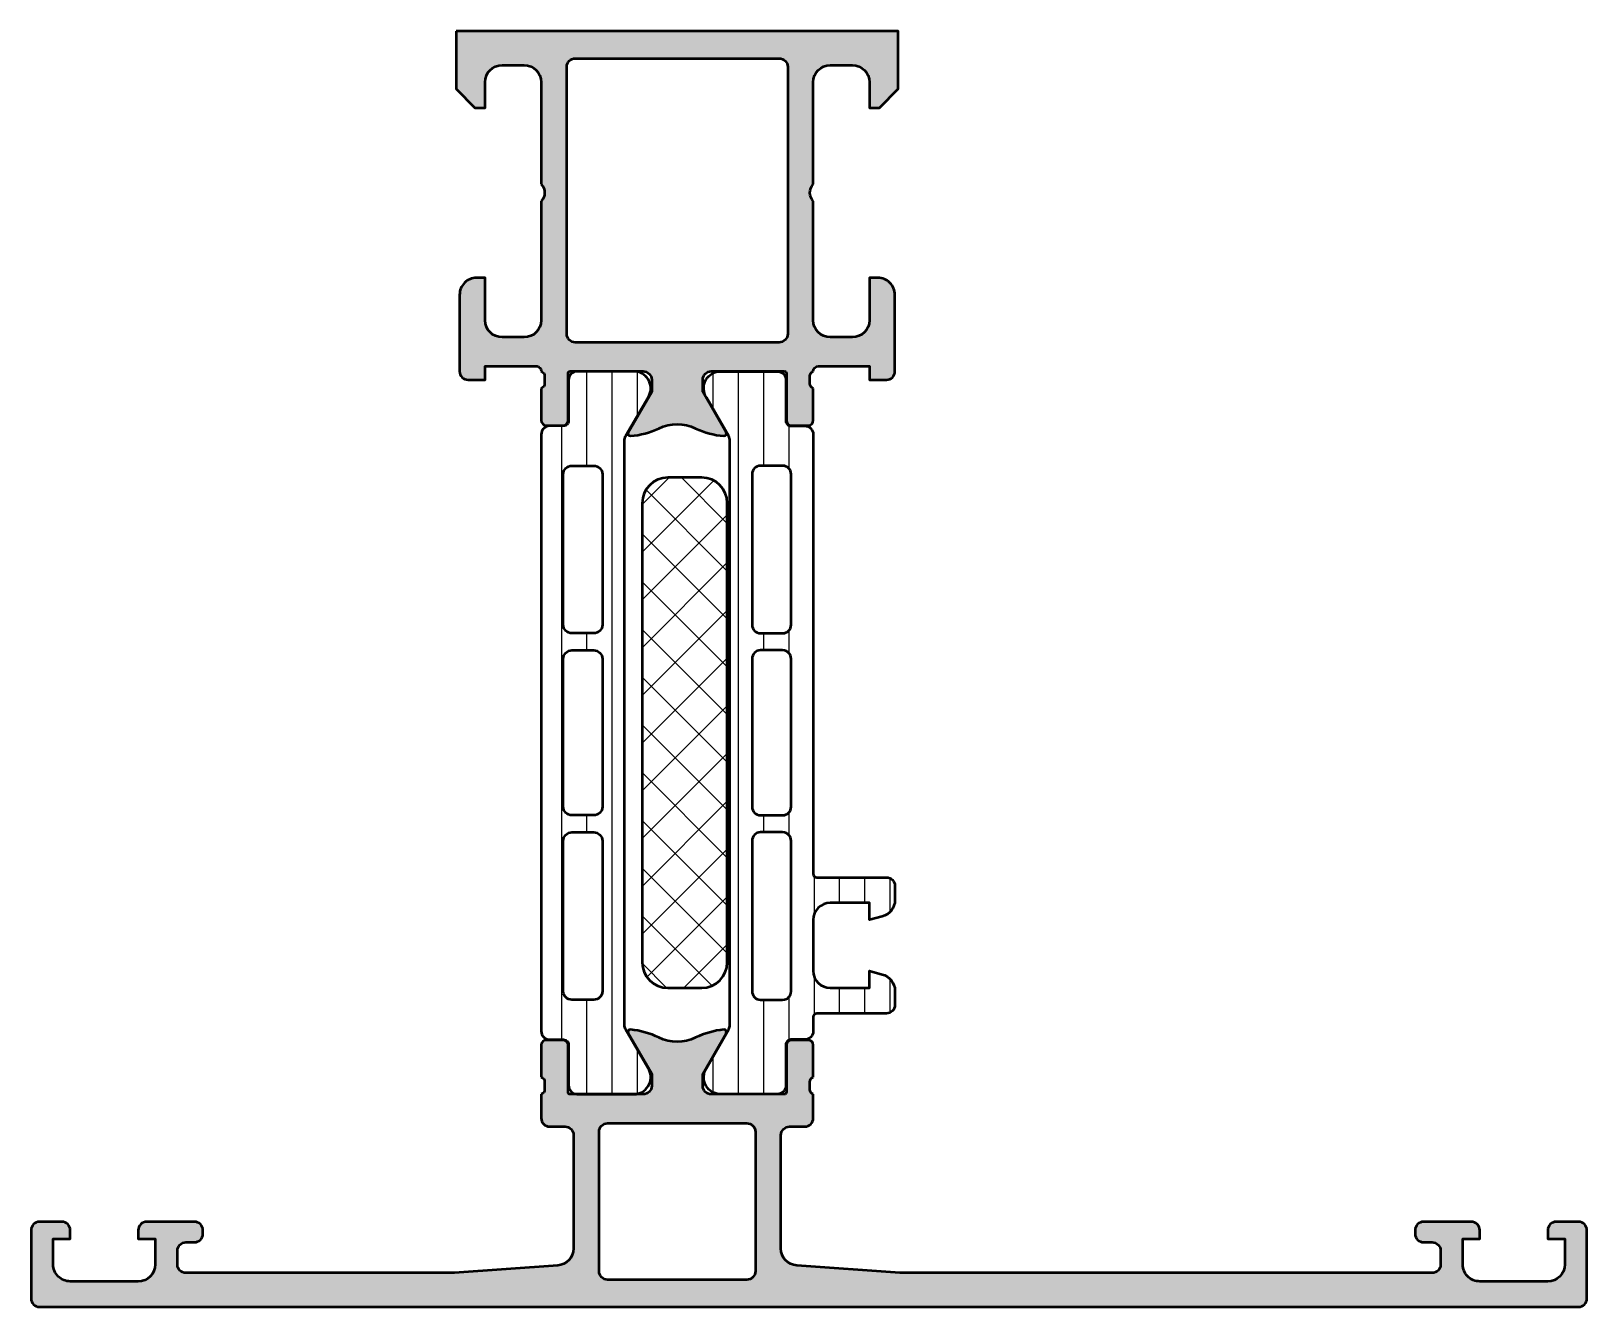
# Model space of a CAD drawing. Extents: x 0 to 91.5, y 0 to 75.
import ezdxf

# ---------------------------------------------------------------- set-up
doc = ezdxf.new("R2010")
doc.units = 0
for name, color, linetype, lineweight in [('0S-Alu contour', 7, 'Continuous', 50), ('0S-Alu hatch', 252, 'Continuous', 25), ('0S-Plastic contour', 254, 'Continuous', 50), ('0S-Plastic hatch', 253, 'Continuous', 25), ('0S-PT contour', 91, 'Continuous', 50), ('0S-PT hatch', 103, 'Continuous', 25)]:
    doc.layers.add(name, color=color, linetype=linetype, lineweight=lineweight)
pattern_1 = [(90, (0, 0), (-1.4859, 0), [])]

# ---------------------------------------------------------------- blocks, each defined once
blk = doc.blocks.new('357470__A80E1F3C_D605_4120_8818_FE0210E93B07_')
at = {"layer": '0S-Alu hatch'}
h = blk.add_hatch(color=256, dxfattribs=at)
edge = h.paths.add_edge_path()
edge.add_line((30.50002250737809, 10.59652999829144), (31.40002250729327, 10.5965299983048))
edge.add_ellipse((31.40002250729333, 10.09653363763475), major_axis=(-0.4999963606700514, 0), ratio=1, start_angle=179.9998345374339, end_angle=270.00000000000733, ccw=False)
edge.add_line((31.9000188679613, 10.09653219371412), (31.89999961205258, 3.428657454324937))
edge.add_ellipse((30.89999961205677, 3.428660342187209), major_axis=(-0.9999999999999811, 0), ratio=1, start_angle=94.09579548621218, end_angle=179.9998345374339, ccw=False)
edge.add_line((30.97142386139, 2.431214315272896), (24.90006152403261, 1.996461470833509))
edge.add_line((24.90006152403261, 1.996461470833509), (9.10002276293484, 1.996461470559042))
edge.add_ellipse((9.100022762934836, 2.496478034292673), major_axis=(-0.5000165637336309, 0), ratio=1, start_angle=0, end_angle=90.0000000000004, ccw=False)
edge.add_line((8.600006199201205, 2.496478034292673), (8.600006199475787, 3.296464522591311))
edge.add_ellipse((9.100041298641152, 3.296429423425831), major_axis=(-0.5000351003972293, 0), ratio=1, start_angle=270.00402178937117, end_angle=359.99597821425624, ccw=False)
edge.add_line((9.100006199444188, 3.796464522591193), (9.600006199475565, 3.796464522591193))
edge.add_arc((9.600006199475565, 4.296464522591186), 0.4999999999999934, 270, 360)
edge.add_line((10.10000619947556, 4.296464522591151), (10.10000619947557, 4.496464522591153))
edge.add_arc((9.596470956715343, 4.496464522591189), 0.5035352427602291, 0, 89.99999999984618)
edge.add_line((9.596470956716695, 4.999999765351418), (6.800021147374437, 4.99999976535893))
edge.add_arc((6.800021147374437, 4.499997024483903), 0.5000027408750274, 90, 180)
edge.add_line((6.300018406499409, 4.499997024483903), (6.300018406506922, 3.999999765351532))
edge.add_line((6.300018406506922, 3.999999765351532), (7.300018406506907, 3.999999765351532))
edge.add_line((7.300018406506907, 3.999999765351532), (7.300018406703395, 2.50001958849942))
edge.add_ellipse((6.299998583359153, 2.500019588499411), major_axis=(-1.000019823344242, 0), ratio=1, start_angle=90.00000000281602, end_angle=180, ccw=False)
edge.add_line((6.299998583408302, 1.499999765155169), (2.300038229654745, 1.499999765155056))
edge.add_ellipse((2.300038229654717, 2.500019588499326), major_axis=(-1.000019823344269, 0), ratio=1, start_angle=0, end_angle=90.00000000000159, ccw=False)
edge.add_line((1.300018406310447, 2.500019588499326), (1.300018406506921, 3.999999765351645))
edge.add_line((1.300018406506921, 3.999999765351645), (2.300018406506922, 3.999999765351532))
edge.add_line((2.300018406506922, 3.999999765351532), (2.300018406514434, 4.499997024483752))
edge.add_arc((1.800015665639242, 4.499997024483753), 0.5000027408751917, 0, 89.99999999999054)
edge.add_line((1.800015665639325, 4.999999765358944), (0.5000000959681459, 4.999999765351646))
edge.add_arc((0.5000551995162688, 4.499944661795423), 0.5000551065922902, 90.00631370564645, 179.9936862931992)
edge.add_line((9.59600461e-08, 4.499999765353706), (9.5960047e-08, 0.4999921359562478))
edge.add_arc((0.5000395681100003, 0.5000392381620006), 0.5000394743683959, 180.0053970890994, 269.9954771818296)
edge.add_line((0.5000000959597397, -2.346484677e-07), (91.00001297821365, -2.348144245e-07))
edge.add_arc((91.00001297821365, 0.4999868829595681), 0.4999871177739925, 270, 360)
edge.add_line((91.50000009598764, 0.499986882959568), (91.50000009596756, 4.49999702448745))
edge.add_arc((90.99999735509262, 4.499997024484001), 0.5000027408749333, 0, 89.99999999999022)
edge.add_line((90.99999735509272, 4.999999765358934), (89.70000487466665, 4.999999765884702))
edge.add_arc((89.70000487466945, 4.49994576607881), 0.5000539998058918, 90.0000000003208, 180.0008516155672)
edge.add_line((89.1999508749188, 4.499938333529399), (89.19995087491876, 3.996464522591181))
edge.add_line((89.19995087491876, 3.996464522591181), (90.19995087491901, 3.996464522591196))
edge.add_line((90.19995087491901, 3.996464522591196), (90.1999508756023, 2.496427548897358))
edge.add_ellipse((89.19998784861244, 2.49642754889752), major_axis=(-0.9999630269898744, 0), ratio=1, start_angle=90.00000004231828, end_angle=180, ccw=False)
edge.add_line((89.199987849351, 1.496464521907645), (85.20002774462787, 1.496464519636947))
edge.add_ellipse((85.20002774462787, 2.496541392300345), major_axis=(-1.000076872663397, 0), ratio=1, start_angle=-0.0023408623777072535, end_angle=89.9999999999992, ccw=False)
edge.add_line((84.19995087279914, 2.496582251199356), (84.2000123029913, 3.999999765351546))
edge.add_line((84.2000123029913, 3.999999765351546), (85.2000123029913, 3.999999765351532))
edge.add_line((85.2000123029913, 3.999999765351532), (85.20001230602735, 4.499944661795453))
edge.add_arc((84.6999571994351, 4.499944661795453), 0.5000551065922565, 0, 90.0000000000016)
edge.add_line((84.6999571994351, 4.999999768387709), (81.90349832471047, 4.999999765351645))
edge.add_arc((81.90349832471047, 4.496464522591194), 0.5035352427604513, 90, 180)
edge.add_line((81.39996308195, 4.496464522591194), (81.39996308195003, 4.296464522591165))
edge.add_arc((81.89996308195003, 4.2964645225912), 0.5, 180, 270.0000001411731)
edge.add_line((81.899963083182, 3.7964645225912), (82.39992798278443, 3.796464523823073))
edge.add_ellipse((82.39992798278445, 3.296429423425836), major_axis=(-0.5000351003972372, 0), ratio=1, start_angle=180, end_angle=270.00000000000165, ccw=False)
edge.add_line((82.89996308318169, 3.296429423597447), (82.89996308222437, 2.496478034292787))
edge.add_ellipse((82.3999465184908, 2.496478034292653), major_axis=(-0.500016563733567, 0), ratio=1, start_angle=89.9999999999983, end_angle=180, ccw=False)
edge.add_line((82.39994651849078, 1.996461470559086), (51.09996918546539, 1.996461470833509))
edge.add_line((51.09996918546539, 1.996461470833509), (45.02857584365553, 2.431216535412815))
edge.add_ellipse((45.10000009298877, 3.428662562327152), major_axis=(-1.000000000000006, 0), ratio=1, start_angle=-6.967546238456634e-05, end_angle=85.90420451378787, ccw=False)
edge.add_line((44.1000000929895, 3.428663778488585), (44.10000820219198, 10.09653060637222))
edge.add_ellipse((44.60000820219168, 10.09652999829148), major_axis=(-0.5000000000000713, 0), ratio=1, start_angle=270.0000000000008, end_angle=359.99993032453756, ccw=False)
edge.add_line((44.60000820219167, 10.59652999829155), (45.5000082021918, 10.59652999829155))
edge.add_arc((45.5000082021918, 11.09652999829148), 0.4999999999999219, 270, 360)
edge.add_line((46.00000820219172, 11.09652999829148), (46.00000820219174, 12.5000380325489))
edge.add_ellipse((46.07884464873477, 12.76755862454201), major_axis=(-0.2788950563274239, 0), ratio=1, start_angle=-1.1645893740987958, end_angle=73.58012358050883, ccw=False)
edge.add_line((45.80000720219174, 12.77322703254039), (45.80000720219174, 13.2268210325407))
edge.add_ellipse((46.07887529783492, 13.23248169201743), major_axis=(-0.2789255417371509, 0), ratio=1, start_angle=-73.575405444642, end_angle=1.1628700728181798, ccw=False)
edge.add_line((46.00000820219174, 13.50002503254036), (46.00000820219174, 15.38003603254889))
edge.add_arc((45.70000820219173, 15.38003603254889), 0.2999999999999971, 0, 90)
edge.add_line((45.70000820219173, 15.68003603254888), (44.72003388314895, 15.68003603254889))
edge.add_arc((44.72003388314895, 15.38003603254888), 0.3000000000000043, 90, 180)
edge.add_line((44.42003388314895, 15.38003603254888), (44.42003388314895, 12.62003803254889))
edge.add_ellipse((44.30003388314895, 12.62003803254889), major_axis=(-0.1200000000000045, 0), ratio=1, start_angle=90, end_angle=180, ccw=False)
edge.add_line((44.30003388314895, 12.50003803254889), (40.00000820219173, 12.50003803254889))
edge.add_ellipse((40.00000820219173, 13.00003803254888), major_axis=(-0.4999999999999983, 0), ratio=1, start_angle=0, end_angle=90, ccw=False)
edge.add_line((39.50000820219174, 13.00003803254888), (39.50000820219174, 13.70003803254888))
edge.add_line((39.50000820219174, 13.70003803254888), (40.88150365981408, 16.09285835557643))
edge.add_arc((40.76188841754341, 16.16191824790058), 0.1381197846483097, 330.0000000000033, 455.6225775507889)
edge.add_arc((41.23823144336555, 11.3234291707011), 4.999999999999985, 95.62257755079398, 115.5798741596133)
edge.add_ellipse((37.99996437466601, 18.08831101680723), major_axis=(-2.500000000000032, 0), ratio=1, start_angle=64.42079877168698, end_angle=115.57987415961341, ccw=False)
edge.add_arc((34.76177675882622, 11.32339113815219), 4.999999999999987, 64.42079877168706, 84.37742244920668)
edge.add_arc((35.23811978464831, 16.1618802153517), 0.1381197846482905, 84.37742244921031, 209.9999999999986)
edge.add_line((35.11850454237765, 16.09282032302755), (36.5, 13.69999999999999))
edge.add_line((36.5, 13.69999999999999), (36.5, 13))
edge.add_ellipse((36, 13), major_axis=(-0.5, 0), ratio=1, start_angle=90, end_angle=180, ccw=False)
edge.add_line((36, 12.5), (31.6999743190428, 12.5))
edge.add_ellipse((31.6999743190428, 12.62), major_axis=(-0.1200000000000045, 0), ratio=1, start_angle=0, end_angle=90, ccw=False)
edge.add_line((31.57997431904279, 12.62), (31.57997431904279, 15.379998))
edge.add_arc((31.2799743190428, 15.379998), 0.2999999999999971, 0, 90)
edge.add_line((31.2799743190428, 15.679998), (30.3, 15.679998))
edge.add_arc((30.3, 15.379998), 0.2999999999999971, 90, 180)
edge.add_line((30, 15.379998), (30, 13.49998699999149))
edge.add_ellipse((29.92113290435682, 13.23244365946855), major_axis=(-0.2789255417371566, 0), ratio=1, start_angle=178.8371299271183, end_angle=253.5754054446439, ccw=False)
edge.add_line((30.200001, 13.22678299999151), (30.20000100000001, 12.77318899999147))
edge.add_ellipse((29.92116355345696, 12.76752059199312), major_axis=(-0.2788950563274338, 0), ratio=1, start_angle=106.41987641949149, end_angle=181.1645893740925, ccw=False)
edge.add_line((30, 12.5), (30.00002250743496, 11.09652197984206))
edge.add_arc((30.50002250737066, 11.09652999829145), 0.5000000000000056, 180.0009188460965, 270.0000000008509)
edge = h.paths.add_edge_path()
edge.add_line((33.40001640379086, 2.096538104523261), (33.40001640379086, 10.29652694653376))
edge.add_ellipse((33.90001640379086, 10.29652694653376), major_axis=(-0.5, 0), ratio=1, start_angle=270, end_angle=360, ccw=False)
edge.add_line((33.90001640379086, 10.79652694653376), (42.10001430570736, 10.79652694653376))
edge.add_ellipse((42.10001430570736, 10.29652694653376), major_axis=(-0.5, 0), ratio=1, start_angle=180, end_angle=270, ccw=False)
edge.add_line((42.60001430570736, 10.29652694653376), (42.60001430570736, 2.096538104523261))
edge.add_ellipse((42.10001430570736, 2.096538104523261), major_axis=(-0.5, 0), ratio=1, start_angle=90, end_angle=180, ccw=False)
edge.add_line((42.10001430570736, 1.596538104523261), (33.90001640379086, 1.596538104523261))
edge.add_ellipse((33.90001640379086, 2.096538104523261), major_axis=(-0.5, 0), ratio=1, start_angle=0, end_angle=90, ccw=False)
at = {"layer": '0S-Alu contour', "color": 7}
for points in [[(31.2799743190428, 15.679998), (30.3, 15.679998)], [(35.11850454237765, 16.09282032302755), (36.5, 13.69999999999999), (36.5, 13)], [(39.50000820219174, 13.00003803254888), (39.50000820219174, 13.70003803254888), (40.88150365981408, 16.09285835557643)], [(45.70000820219173, 15.68003603254888), (44.72003388314895, 15.68003603254889)], [(30, 15.379998), (30, 13.49998699999149)], [(31.57997431904279, 12.62), (31.57997431904279, 15.379998)], [(44.42003388314895, 15.38003603254888), (44.42003388314895, 12.62003803254889)], [(46.00000820219174, 13.50002503254036), (46.00000820219174, 15.38003603254889)], [(30.200001, 13.22678299999151), (30.20000100000001, 12.77318899999147)], [(45.80000720219174, 12.77322703254039), (45.80000720219174, 13.2268210325407)], [(30, 12.5), (30.00002250743496, 11.09652197984206)], [(36, 12.5), (31.6999743190428, 12.5)], [(44.30003388314895, 12.50003803254889), (40.00000820219173, 12.50003803254889)], [(46.00000820219172, 11.09652999829148), (46.00000820219174, 12.5000380325489)], [(30.50002250737809, 10.59652999829144), (31.40002250729327, 10.5965299983048)], [(31.9000188679613, 10.09653219371412), (31.89999961205258, 3.428657454324937)], [(33.40001640379086, 2.096538104523261), (33.40001640379086, 10.29652694653376)], [(33.90001640379086, 10.79652694653376), (42.10001430570736, 10.79652694653376)], [(42.60001430570736, 10.29652694653376), (42.60001430570736, 2.096538104523261)], [(44.1000000929895, 3.428663778488585), (44.10000820219198, 10.09653060637222)], [(44.60000820219167, 10.59652999829155), (45.5000082021918, 10.59652999829155)], [(1.800015665639325, 4.999999765358944), (0.5000000959681459, 4.999999765351646)], [(9.596470956716695, 4.999999765351418), (6.800021147374437, 4.99999976535893)], [(84.6999571994351, 4.999999768387709), (81.90349832471047, 4.999999765351645)], [(90.99999735509272, 4.999999765358934), (89.70000487466665, 4.999999765884702)], [(9.59600461e-08, 4.499999765353706), (9.5960047e-08, 0.4999921359562478)], [(1.300018406310447, 2.500019588499326), (1.300018406506921, 3.999999765351645), (2.300018406506922, 3.999999765351532), (2.300018406514434, 4.499997024483752)], [(6.300018406499409, 4.499997024483903), (6.300018406506922, 3.999999765351532), (7.300018406506907, 3.999999765351532), (7.300018406703395, 2.50001958849942)], [(9.100006199444188, 3.796464522591193), (9.600006199475565, 3.796464522591193)], [(10.10000619947556, 4.296464522591151), (10.10000619947557, 4.496464522591153)], [(81.39996308195, 4.496464522591194), (81.39996308195003, 4.296464522591165)], [(81.899963083182, 3.7964645225912), (82.39992798278443, 3.796464523823073)], [(84.19995087279914, 2.496582251199356), (84.2000123029913, 3.999999765351546), (85.2000123029913, 3.999999765351532), (85.20001230602735, 4.499944661795453)], [(89.1999508749188, 4.499938333529399), (89.19995087491876, 3.996464522591181), (90.19995087491901, 3.996464522591196), (90.1999508756023, 2.496427548897358)], [(91.50000009598764, 0.499986882959568), (91.50000009596756, 4.49999702448745)], [(8.600006199201205, 2.496478034292673), (8.600006199475787, 3.296464522591311)], [(82.89996308318169, 3.296429423597447), (82.89996308222437, 2.496478034292787)], [(30.97142386139, 2.431214315272896), (24.90006152403261, 1.996461470833509), (9.10002276293484, 1.996461470559042)], [(82.39994651849078, 1.996461470559086), (51.09996918546539, 1.996461470833509), (45.02857584365553, 2.431216535412815)], [(6.299998583408302, 1.499999765155169), (2.300038229654745, 1.499999765155056)], [(42.10001430570736, 1.596538104523261), (33.90001640379086, 1.596538104523261)], [(89.199987849351, 1.496464521907645), (85.20002774462787, 1.496464519636947)], [(0.5000000959597397, -2.346484677e-07), (91.00001297821365, -2.348144245e-07)]]:
    blk.add_lwpolyline(points, dxfattribs=at)
for centre, radius, start, end in [((30.3, 15.379998), 0.2999999999999971, 90, 180), ((31.2799743190428, 15.379998), 0.2999999999999971, 0, 90), ((35.23811978464831, 16.1618802153517), 0.1381197846482905, 84.37742244921031, 209.9999999999986), ((34.76177675882622, 11.32339113815219), 4.999999999999987, 64.42079877168706, 84.37742244920668), ((41.23823144336555, 11.3234291707011), 4.999999999999985, 95.62257755079398, 115.5798741596133), ((40.76188841754341, 16.16191824790058), 0.1381197846483097, 330.0000000000033, 95.62257755078898), ((44.72003388314895, 15.38003603254888), 0.3000000000000043, 90, 180), ((45.70000820219173, 15.38003603254889), 0.2999999999999971, 0, 90), ((30.50002250737066, 11.09652999829145), 0.5000000000000056, 180.0009188460965, 270.0000000008509), ((45.5000082021918, 11.09652999829148), 0.4999999999999219, 270, 0), ((0.5000551995162688, 4.499944661795423), 0.5000551065922902, 90.00631370564645, 179.9936862931992), ((1.800015665639242, 4.499997024483753), 0.5000027408751917, 0, 89.99999999999054), ((6.800021147374437, 4.499997024483903), 0.5000027408750274, 90, 180), ((9.596470956715343, 4.496464522591189), 0.5035352427602291, 0, 89.99999999984618), ((81.90349832471047, 4.496464522591194), 0.5035352427604513, 90, 180), ((84.6999571994351, 4.499944661795453), 0.5000551065922565, 0, 90.0000000000016), ((89.70000487466945, 4.49994576607881), 0.5000539998058918, 90.0000000003208, 180.0008516155672), ((90.99999735509262, 4.499997024484001), 0.5000027408749333, 0, 89.99999999999022), ((9.600006199475565, 4.296464522591186), 0.4999999999999934, 270, 0), ((81.89996308195003, 4.2964645225912), 0.5, 180, 270.0000001411731), ((0.5000395681100003, 0.5000392381620006), 0.5000394743683959, 180.0053970890994, 269.9954771818296), ((91.00001297821365, 0.4999868829595681), 0.4999871177739925, 270, 0)]:
    blk.add_arc(centre, radius, start, end, dxfattribs=at)
at = {"layer": '0S-Alu contour', "color": 7, "extrusion": (0, 0, -1)}
for centre, radius, start, end in [((-37.99996437466601, 18.08831101680723), 2.500000000000032, 244.4201258403866, 295.579201228313), ((-29.92113290435682, 13.23244365946855), 0.2789255417371566, 106.4245945553561, 181.1628700728818), ((-36, 13), 0.5, 180, 270), ((-40.00000820219173, 13.00003803254888), 0.4999999999999983, 270, 0), ((-46.07887529783492, 13.23248169201743), 0.2789255417371509, 358.8371299271818, 73.57540544464203), ((-29.92116355345696, 12.76752059199312), 0.2788950563274338, 178.8354106259075, 253.5801235805085), ((-31.6999743190428, 12.62), 0.1200000000000045, 270, 0), ((-44.30003388314895, 12.62003803254889), 0.1200000000000045, 180, 270), ((-46.07884464873477, 12.76755862454201), 0.2788950563274239, 286.4198764194912, 1.164589374098802), ((-31.40002250729333, 10.09653363763475), 0.4999963606700515, 89.99999999999265, 180.0001654625662), ((-33.90001640379086, 10.29652694653376), 0.5, 0, 90), ((-42.10001430570736, 10.29652694653376), 0.5, 90, 180), ((-44.60000820219168, 10.09652999829148), 0.5000000000000713, 6.96754624238e-05, 89.9999999999992), ((-9.100041298641152, 3.296429423425831), 0.5000351003972293, 0.0040217857437439, 89.99597821062883), ((-82.39992798278445, 3.296429423425836), 0.5000351003972372, 89.99999999999837, 180), ((-30.89999961205677, 3.428660342187209), 0.9999999999999811, 180.0001654625662, 265.9042045137878), ((-45.10000009298877, 3.428662562327152), 1.000000000000006, 274.0957954862121, 6.96754624238e-05), ((-2.300038229654717, 2.500019588499326), 1.000019823344269, 269.9999999999984, 0), ((-6.299998583359153, 2.500019588499411), 1.000019823344242, 180, 269.999999997184), ((-9.100022762934836, 2.496478034292673), 0.5000165637336309, 269.9999999999996, 0), ((-33.90001640379086, 2.096538104523261), 0.5, 270, 0), ((-42.10001430570736, 2.096538104523261), 0.5, 180, 270), ((-82.3999465184908, 2.496478034292653), 0.500016563733567, 180, 270.0000000000017), ((-85.20002774462787, 2.496541392300345), 1.000076872663397, 270.0000000000008, 0.0023408623777249), ((-89.19998784861244, 2.49642754889752), 0.9999630269898744, 180, 269.9999999576817)]:
    blk.add_arc(centre, radius, start, end, dxfattribs=at)
blk = doc.blocks.new('366300__779C1A88_202A_4DAF_A2D6_7A24197FAE9A_')
at = {"layer": '0S-PT hatch'}
h = blk.add_hatch(dxfattribs=at)
h.set_pattern_fill('ANSI37', color=256, scale=0.625, angle=90, style=0)
h.set_pattern_definition([(135, (0, 0), (-1.403165018917055, -1.403165018917055), []), (225, (0, 0), (1.403165018917055, -1.403165018917055), [])])
edge = h.paths.add_edge_path()
edge.add_line((35.94640738351308, 47.25107660494494), (35.94640738351308, 20.25107660494494))
edge.add_arc((37.44640738351308, 20.25107660494494), 1.5, 180, 270)
edge.add_line((37.44640738351308, 18.75107660494494), (39.44640738351308, 18.75107660494494))
edge.add_arc((39.44640738351308, 20.25107660494494), 1.5, 270, 360)
edge.add_line((40.94640738351308, 20.25107660494494), (40.94640738351308, 47.25107660494494))
edge.add_arc((39.44640738351308, 47.25107660494494), 1.5, 0, 90)
edge.add_line((39.44640738351308, 48.75107660494494), (37.44640738351308, 48.75107660494494))
edge.add_arc((37.44640738351308, 47.25107660494494), 1.5, 90, 180)
at = {"layer": '0S-PT contour', "color": 7}
for points in [[(39.44640738351308, 48.75107660494494), (37.44640738351308, 48.75107660494494)], [(35.94640738351308, 47.25107660494494), (35.94640738351308, 20.25107660494494)], [(40.94640738351308, 20.25107660494494), (40.94640738351308, 47.25107660494494)], [(37.44640738351308, 18.75107660494494), (39.44640738351308, 18.75107660494494)]]:
    blk.add_lwpolyline(points, dxfattribs=at)
for centre, start, end in [((37.44640738351308, 47.25107660494494), 90, 180), ((39.44640738351308, 47.25107660494494), 0, 90), ((37.44640738351308, 20.25107660494494), 180, 270), ((39.44640738351308, 20.25107660494494), 270, 0)]:
    blk.add_arc(centre, 1.5, start, end, dxfattribs=at)
blk = doc.blocks.new('284027__9065B910_87F4_4967_9D49_70CA3D9D72C5___670D5171_274E_4401_88E7_DACA15D218A7_')
at = {"layer": '0S-Plastic hatch'}
h = blk.add_hatch(dxfattribs=at)
h.set_pattern_fill('ANSI31', color=256, scale=0.4680000000000001, angle=45, style=0)
h.set_pattern_definition(pattern_1)
edge = h.paths.add_edge_path()
edge.add_line((45.999961012419, 51.2926084099033), (45.99998393373907, 25.45125658823295))
edge.add_arc((46.2041227993611, 25.455375387072), 0.2041804127758776, 181.1558689437332, 269.5149389343184)
edge.add_line((46.20239424646596, 25.25120229122875), (50.30239424645412, 25.25120229122875))
edge.add_ellipse((50.30239424645412, 24.75120229122881), major_axis=(-0.4999999999999432, 0), ratio=1, start_angle=180, end_angle=270, ccw=False)
edge.add_line((50.80239424645405, 24.75120229122881), (50.80239424645405, 23.92045306784117))
edge.add_ellipse((49.80239424645398, 23.92045306784117), major_axis=(-1.000000000000071, 0), ratio=1, start_angle=104.9999999990657, end_angle=180, ccw=False)
edge.add_line((50.06121329154077, 22.95452724154781), (49.30239424645411, 22.75120229122875))
edge.add_line((49.30239424645411, 22.75120229122875), (49.30239424645412, 23.75120229122876))
edge.add_line((49.30239424645412, 23.75120229122876), (47.00239424646412, 23.75120229122875))
edge.add_arc((47.00410328030678, 22.74707631855116), 1.004127427074075, 90.0975179751754, 179.7701403215033)
edge.add_line((45.99998393373907, 22.7511046743985), (45.99998393373907, 19.75122632025481))
edge.add_arc((47.00410349218698, 19.75532877543039), 1.00412793895802, 180.2340877213032, 269.9024699846241)
edge.add_line((47.00239424646479, 18.75120229122875), (49.30239424645411, 18.75120229122875))
edge.add_line((49.30239424645411, 18.75120229122875), (49.30239424645423, 19.75120229122869))
edge.add_line((49.30239424645423, 19.75120229122869), (50.06121329157657, 19.54787734086997))
edge.add_ellipse((49.8023942464542, 18.58195151458677), major_axis=(-0.9999999999994631, 0), ratio=1, start_angle=180, end_angle=254.9999999988142, ccw=False)
edge.add_line((50.80239424645366, 18.58195151458733), (50.80239424645411, 17.75120229122903))
edge.add_ellipse((50.30239424645412, 17.75120229122875), major_axis=(-0.5, 0), ratio=1, start_angle=90, end_angle=180, ccw=False)
edge.add_line((50.30239424645412, 17.25120229122875), (46.20239424646574, 17.25120229122875))
edge.add_arc((46.20239424646574, 17.05120229122876), 0.1999999999999815, 90, 180)
edge.add_line((46.00239424646576, 17.05120229122876), (46.00107370147582, 16.21013004610141))
edge.add_ellipse((45.50107638081004, 16.21010925689817), major_axis=(-0.4999973210979703, 0), ratio=1, start_angle=90.00202407690739, end_angle=180.0023822800019, ccw=False)
edge.add_line((45.50109404411857, 15.7101119361122), (44.69076074757181, 15.71008330962971))
edge.add_arc((44.69077134561375, 15.41008330981691), 0.299999999999995, 90.00202407691583, 180.010000035117)
edge.add_line((44.39077135018306, 15.41003094975554), (44.39119021883838, 13.01014059103892))
edge.add_ellipse((43.89119424900835, 13.0100533243742), major_axis=(-0.4999959774455636, 0), ratio=1, start_angle=90.00208723675058, end_angle=180.0100001036724, ccw=False)
edge.add_line((43.89121246343859, 12.5100573472604), (40.41466822382225, 12.50993069970388))
edge.add_ellipse((40.55694302073646, 13.4997539283803), major_axis=(-0.999996070924481, 0), ratio=1, start_angle=-32.72494080195543, end_angle=81.82046724598689, ccw=False)
edge.add_line((39.7156707900777, 14.04035838247481), (41.03405778786474, 16.3240629837299))
edge.add_arc((40.60103601622407, 16.57404727380665), 0.500000000000009, 330.0020786985414, 360.0018117430833)
edge.add_line((41.10103601597411, 16.57406308424986), (41.0999497035809, 50.92833079431193))
edge.add_arc((40.59994970383082, 50.92831498386867), 0.5000000000000508, 0.0018117430833341, 30.00207189723065)
edge.add_line((41.03295336508287, 51.17833064206307), (39.71440093562641, 53.46193973131253))
edge.add_ellipse((40.5556340018467, 54.00260512706298), major_axis=(-0.9999960709244753, 0), ratio=1, start_angle=-81.81631665021172, end_angle=32.72909139772099, ccw=False)
edge.add_line((40.41328750096488, 54.99241804653366), (43.88983153221042, 54.99254469409655))
edge.add_ellipse((43.88984974664067, 54.49254871698273), major_axis=(-0.4999959774455875, 0), ratio=1, start_angle=179.9941505605964, end_angle=270.00208723675144, ccw=False)
edge.add_line((44.38984572148058, 54.49249767140516), (44.38960070463276, 52.09260728859734))
edge.add_arc((44.68960070306929, 52.09257666045132), 0.2999999999999983, 179.9941504549235, 270.0020240769159)
edge.add_line((44.68961130111123, 51.79257666063851), (45.49994602801254, 51.79260528718652))
edge.add_ellipse((45.49996369132122, 51.29260796640053), major_axis=(-0.4999973210979809, 0), ratio=1, start_angle=180.0000508192582, end_angle=270.0020240769245, ccw=False)
edge = h.paths.add_edge_path()
edge.add_line((44.7005123136074, 40.10119604774752), (44.70051231360739, 48.95118994053619))
edge.add_arc((44.20051231151975, 48.9511899405362), 0.5000000020876314, 0, 90)
edge.add_line((44.20051231151975, 49.45118994262383), (42.90049799299278, 49.45118994236242))
edge.add_arc((42.9004979930984, 48.95119358170581), 0.4999963606566098, 90.0000000121043, 180)
edge.add_line((42.4005016324418, 48.95119358170581), (42.40050163244181, 40.10119240650811))
edge.add_arc((42.90049799309832, 40.10119240650811), 0.4999963606565033, 180, 270.0004170425943)
edge.add_line((42.90050163245502, 39.60119604586486), (44.2005123114501, 39.60119604559022))
edge.add_arc((44.20051231145008, 40.10119604774752), 0.5000000021573073, 270.0000000000017, 360)
edge = h.paths.add_edge_path()
edge.add_line((44.700512313597, 29.40118994304764), (44.70051231359702, 38.10119604656332))
edge.add_arc((44.20051231359702, 38.10119604656332), 0.5000000000000071, 0, 90)
edge.add_line((44.20051231359702, 38.60119604656333), (42.90050163244467, 38.60119604656332))
edge.add_arc((42.90050163244467, 38.1011960465633), 0.5000000000000142, 90, 180)
edge.add_line((42.40050163244466, 38.10119604656851), (42.40050163244466, 29.40118994304763))
edge.add_arc((42.90050163244464, 29.40118994304763), 0.4999999999999929, 180, 270.0000000000008)
edge.add_line((42.90050163244465, 28.90118994304764), (44.20051231359701, 28.90118994304764))
edge.add_arc((44.20051231359701, 29.40118994304764), 0.5, 270, 360)
edge = h.paths.add_edge_path()
edge.add_line((42.40050163243142, 27.40119358240432), (42.40050163244466, 18.55121130535237))
edge.add_arc((42.90051689123371, 18.55121130535237), 0.5000152587890483, 180, 270.0000000000008)
edge.add_line((42.90051689123372, 18.05119604656332), (44.20052757238607, 18.05119604656331))
edge.add_arc((44.20052757238607, 18.55118078777425), 0.499984741210934, 270, 360)
edge.add_line((44.70051231359701, 18.55118078777944), (44.700512313597, 27.40118994123468))
edge.add_arc((44.20051231150938, 27.40118994123469), 0.5000000020876172, 0, 89.99999999941701)
edge.add_line((44.20051231151447, 27.9011899433223), (42.90049799308799, 27.90118994306089))
edge.add_arc((42.90049799308799, 27.40119358240432), 0.4999963606565672, 90, 180)
at = {"layer": '0S-Alu contour', "color": 7}
for points in [[(44.20051231151975, 49.45118994262383), (42.90049799299278, 49.45118994236242)], [(42.4005016324418, 48.95119358170581), (42.40050163244181, 40.10119240650811)], [(44.7005123136074, 40.10119604774752), (44.70051231360739, 48.95118994053619)], [(42.90050163245502, 39.60119604586486), (44.2005123114501, 39.60119604559022)], [(44.20051231359702, 38.60119604656333), (42.90050163244467, 38.60119604656332)], [(42.40050163244466, 38.10119604656851), (42.40050163244466, 29.40118994304763)], [(44.700512313597, 29.40118994304764), (44.70051231359702, 38.10119604656332)], [(42.90050163244465, 28.90118994304764), (44.20051231359701, 28.90118994304764)], [(44.20051231151447, 27.9011899433223), (42.90049799308799, 27.90118994306089)], [(42.40050163243142, 27.40119358240432), (42.40050163244466, 18.55121130535237)], [(44.70051231359701, 18.55118078777944), (44.700512313597, 27.40118994123468)], [(42.90051689123372, 18.05119604656332), (44.20052757238607, 18.05119604656331)]]:
    blk.add_lwpolyline(points, dxfattribs=at)
for centre, radius, start, end in [((42.9004979930984, 48.95119358170581), 0.4999963606566098, 90.0000000121043, 180), ((44.20051231151975, 48.9511899405362), 0.5000000020876314, 0, 90), ((42.90049799309832, 40.10119240650811), 0.4999963606565033, 180, 270.0004170425943), ((44.20051231145008, 40.10119604774752), 0.5000000021573073, 270.0000000000017, 0), ((42.90050163244467, 38.1011960465633), 0.5000000000000142, 90, 180), ((44.20051231359702, 38.10119604656332), 0.5000000000000071, 0, 90), ((42.90050163244464, 29.40118994304763), 0.4999999999999929, 180, 270.0000000000008), ((44.20051231359701, 29.40118994304764), 0.5, 270, 0), ((42.90049799308799, 27.40119358240432), 0.4999963606565672, 90, 180), ((44.20051231150938, 27.40118994123469), 0.5000000020876172, 0, 89.99999999941701), ((42.90051689123371, 18.55121130535237), 0.5000152587890483, 180, 270.0000000000008), ((44.20052757238607, 18.55118078777425), 0.499984741210934, 270, 0)]:
    blk.add_arc(centre, radius, start, end, dxfattribs=at)
at = {"layer": '0S-Plastic contour', "color": 7}
for points in [[(40.41328750096488, 54.99241804653366), (43.88983153221042, 54.99254469409655)], [(44.38984572148058, 54.49249767140516), (44.38960070463276, 52.09260728859734)], [(41.03295336508287, 51.17833064206307), (39.71440093562641, 53.46193973131253)], [(44.68961130111123, 51.79257666063851), (45.49994602801254, 51.79260528718652)], [(45.999961012419, 51.2926084099033), (45.99998393373907, 25.45125658823295)], [(41.10103601597411, 16.57406308424986), (41.0999497035809, 50.92833079431193)], [(46.20239424646596, 25.25120229122875), (50.30239424645412, 25.25120229122875)], [(50.80239424645405, 24.75120229122881), (50.80239424645405, 23.92045306784117)], [(50.06121329154077, 22.95452724154781), (49.30239424645411, 22.75120229122875), (49.30239424645412, 23.75120229122876), (47.00239424646412, 23.75120229122875)], [(45.99998393373907, 22.7511046743985), (45.99998393373907, 19.75122632025481)], [(47.00239424646479, 18.75120229122875), (49.30239424645411, 18.75120229122875), (49.30239424645423, 19.75120229122869), (50.06121329157657, 19.54787734086997)], [(50.80239424645366, 18.58195151458733), (50.80239424645411, 17.75120229122903)], [(46.00239424646576, 17.05120229122876), (46.00107370147582, 16.21013004610141)], [(50.30239424645412, 17.25120229122875), (46.20239424646574, 17.25120229122875)], [(39.7156707900777, 14.04035838247481), (41.03405778786474, 16.3240629837299)], [(45.50109404411857, 15.7101119361122), (44.69076074757181, 15.71008330962971)], [(44.39077135018306, 15.41003094975554), (44.39119021883838, 13.01014059103892)], [(43.89121246343859, 12.5100573472604), (40.41466822382225, 12.50993069970388)]]:
    blk.add_lwpolyline(points, dxfattribs=at)
at = {"layer": '0S-Plastic contour', "color": 7, "extrusion": (0, 0, -1)}
for centre, radius, start, end in [((-40.5556340018467, 54.00260512706298), 0.9999960709244753, 327.270908602279, 81.8163166502117), ((-43.88984974664067, 54.49254871698273), 0.4999959774455876, 89.99791276324854, 180.0058494394036), ((-45.49996369132122, 51.29260796640053), 0.4999973210979809, 89.99797592307549, 179.9999491807418), ((-50.30239424645412, 24.75120229122881), 0.4999999999999432, 90, 180), ((-49.80239424645398, 23.92045306784117), 1.000000000000071, 180, 255.0000000009343), ((-49.8023942464542, 18.58195151458677), 0.9999999999994631, 105.0000000011858, 180), ((-50.30239424645412, 17.75120229122875), 0.5, 180, 270), ((-45.50107638081004, 16.21010925689817), 0.4999973210979704, 179.9976177199981, 269.9979759230926), ((-40.55694302073646, 13.4997539283803), 0.999996070924481, 278.1795327540131, 32.72494080195549), ((-43.89119424900835, 13.0100533243742), 0.4999959774455637, 179.9899998963276, 269.9979127632494)]:
    blk.add_arc(centre, radius, start, end, dxfattribs=at)
at = {"layer": '0S-Plastic contour', "color": 7}
for centre, radius, start, end in [((44.68960070306929, 52.09257666045132), 0.2999999999999983, 179.9941504549235, 270.0020240769159), ((40.59994970383082, 50.92831498386867), 0.5000000000000508, 0.0018117430833341, 30.00207189723065), ((46.2041227993611, 25.455375387072), 0.2041804127758776, 181.1558689437332, 269.5149389343184), ((47.00410328030678, 22.74707631855116), 1.004127427074075, 90.0975179751754, 179.7701403215033), ((47.00410349218698, 19.75532877543039), 1.00412793895802, 180.2340877213032, 269.9024699846241), ((40.60103601622407, 16.57404727380665), 0.500000000000009, 330.0020786985414, 0.0018117430833341), ((46.20239424646574, 17.05120229122876), 0.1999999999999815, 90, 180), ((44.69077134561375, 15.41008330981691), 0.299999999999995, 90.00202407691583, 180.010000035117)]:
    blk.add_arc(centre, radius, start, end, dxfattribs=at)
blk = doc.blocks.new('284027__8FE1AAD6_A62B_4A7C_A7F2_3944F88019BE___9EFD9A8F_D9CC_4DE0_A4C6_ED17B3C8E078_')
at = {"layer": '0S-Plastic hatch'}
h = blk.add_hatch(dxfattribs=at)
h.set_pattern_fill('ANSI31', color=256, scale=0.4680000000000001, angle=45, style=0)
h.set_pattern_definition(pattern_1)
edge = h.paths.add_edge_path()
edge.add_line((29.99872861355689, 51.29235625526818), (29.9998413030457, 16.20985754576579))
edge.add_arc((30.4998386238922, 16.20987340386518), 0.4999973210979808, 180.0018172140356, 270.0020240769155)
edge.add_line((30.4998562872008, 15.70987608307919), (31.31019101409855, 15.70990470962718))
edge.add_ellipse((31.31020161214411, 15.40990470981438), major_axis=(-0.299999999999997, 0), ratio=1, start_angle=179.9941505606587, end_angle=270.0020240776059, ccw=False)
edge.add_line((31.61020161058069, 15.40987408222144), (31.6099565913665, 13.00991718266004))
edge.add_arc((32.10995256857274, 13.00993265328298), 0.4999959774455818, 180.001772817136, 270.0020872367506)
edge.add_line((32.10997078300298, 12.50993667616916), (35.58651481424848, 12.51006332373204))
edge.add_arc((35.44416831336671, 13.49987624320274), 0.9999960709244788, 278.1836833497857, 392.7290913977228)
edge.add_line((36.28540137958699, 14.04054163895321), (34.96684895013055, 16.32415072820264))
edge.add_ellipse((35.39985261138259, 16.57416638639703), major_axis=(-0.5000000000000507, 0), ratio=1, start_angle=0.0018117430832944592, end_angle=30.002071897229882, ccw=False)
edge.add_line((34.89985261163251, 16.57415057595382), (34.89876629923931, 50.92841828601597))
edge.add_ellipse((35.39876629898937, 50.92843409645908), major_axis=(-0.5000000000000224, 0), ratio=1, start_angle=-29.99792130145812, end_angle=0.0018117430832944592, ccw=False)
edge.add_line((34.96574452734868, 51.17841838653584), (36.2841315251358, 53.46212298779105))
edge.add_arc((35.44285929447692, 54.00272744188542), 0.9999960709244922, 327.2750591980547, 441.8204672459861)
edge.add_line((35.58513409139115, 54.99255067056186), (32.10858985177484, 54.99242402300531))
edge.add_arc((32.10860806620508, 54.49242804589151), 0.4999959774455663, 90.00208723675065, 180.0023777790715)
edge.add_line((31.60861208919007, 54.49240729602163), (31.60903096503036, 52.09245042051018))
edge.add_ellipse((31.30903096959966, 52.0923980604488), major_axis=(-0.2999999999999963, 0), ratio=1, start_angle=90.00202407656502, end_angle=180.010000035117, ccw=False)
edge.add_line((31.30904156763977, 51.79239806063601), (30.49870827109476, 51.79236943415352))
edge.add_arc((30.49872593440337, 51.29237211336755), 0.4999973210979595, 90.00202407691636, 180.0018172140356)
edge = h.paths.add_edge_path()
edge.add_line((33.59930068276876, 48.9512700649141), (33.59930068278199, 40.10128778786141))
edge.add_ellipse((33.09930432212543, 40.10128778786141), major_axis=(-0.4999963606565672, 0), ratio=1, start_angle=90.00000001210589, end_angle=180, ccw=False)
edge.add_line((33.09930432223107, 39.60129142720484), (31.79929000370403, 39.60129142694343))
edge.add_ellipse((31.79929000370404, 40.10129142903104), major_axis=(-0.5000000020876172, 0), ratio=1, start_angle=0, end_angle=89.9999999999996, ccw=False)
edge.add_line((31.29929000161642, 40.10129142903103), (31.29929000161641, 48.95130058249147))
edge.add_ellipse((31.79927474282734, 48.95130058249147), major_axis=(-0.4999847412109304, 0), ratio=1, start_angle=270, end_angle=360, ccw=False)
edge.add_line((31.79927474282734, 49.4512853237024), (33.09928542397969, 49.4512853237024))
edge.add_ellipse((33.0992854239797, 48.95127006491335), major_axis=(-0.5000152587890554, 0), ratio=1, start_angle=180, end_angle=270.0000000000008, ccw=False)
edge = h.paths.add_edge_path()
edge.add_line((33.59930068276876, 38.10129142721289), (33.59930068276876, 29.40128532370242))
edge.add_ellipse((33.09930068276874, 29.40128532370242), major_axis=(-0.5000000000000142, 0), ratio=1, start_angle=90, end_angle=180, ccw=False)
edge.add_line((33.09930068276874, 28.90128532370241), (31.7992900016164, 28.90128532370241))
edge.add_ellipse((31.7992900016164, 29.4012853237024), major_axis=(-0.5, 0), ratio=1, start_angle=0, end_angle=90, ccw=False)
edge.add_line((31.2992900016164, 29.4012853237024), (31.29929000161641, 38.10129142721809))
edge.add_ellipse((31.79929000161641, 38.10129142721809), major_axis=(-0.5, 0), ratio=1, start_angle=270, end_angle=360, ccw=False)
edge.add_line((31.79929000161641, 38.60129142721809), (33.09930068276877, 38.60129142721808))
edge.add_ellipse((33.09930068276877, 38.10129142721809), major_axis=(-0.4999999999999929, 0), ratio=1, start_angle=180, end_angle=269.9999999999992, ccw=False)
edge = h.paths.add_edge_path()
edge.add_line((33.59930068277162, 27.4012889637576), (33.59930068277162, 18.55128778855916))
edge.add_ellipse((33.09930432211499, 18.55128778855991), major_axis=(-0.499996360656624, 0), ratio=1, start_angle=89.9995829574155, end_angle=180, ccw=False)
edge.add_line((33.09930068275837, 18.05129142791654), (31.79929000369364, 18.05129142764189))
edge.add_ellipse((31.79929000369364, 18.55129142972951), major_axis=(-0.5000000020876243, 0), ratio=1, start_angle=0, end_angle=89.9999999999996, ccw=False)
edge.add_line((31.29929000160602, 18.55129142972951), (31.29929000160602, 27.4012853225182))
edge.add_ellipse((31.79929000376333, 27.4012853225182), major_axis=(-0.5000000021573073, 0), ratio=1, start_angle=270.0000000000008, end_angle=360, ccw=False)
edge.add_line((31.79929000376332, 27.90128532467551), (33.09930432222073, 27.90128532441411))
edge.add_ellipse((33.09930432211511, 27.4012889637576), major_axis=(-0.4999963606565104, 0), ratio=1, start_angle=180, end_angle=269.9999999878957, ccw=False)
at = {"layer": '0S-Alu contour', "color": 7}
for points in [[(31.79927474282734, 49.4512853237024), (33.09928542397969, 49.4512853237024)], [(31.29929000161642, 40.10129142903103), (31.29929000161641, 48.95130058249147)], [(33.59930068276876, 48.9512700649141), (33.59930068278199, 40.10128778786141)], [(33.09930432223107, 39.60129142720484), (31.79929000370403, 39.60129142694343)], [(31.79929000161641, 38.60129142721809), (33.09930068276877, 38.60129142721808)], [(31.2992900016164, 29.4012853237024), (31.29929000161641, 38.10129142721809)], [(33.59930068276876, 38.10129142721289), (33.59930068276876, 29.40128532370242)], [(33.09930068276874, 28.90128532370241), (31.7992900016164, 28.90128532370241)], [(31.79929000376332, 27.90128532467551), (33.09930432222073, 27.90128532441411)], [(31.29929000160602, 18.55129142972951), (31.29929000160602, 27.4012853225182)], [(33.59930068277162, 27.4012889637576), (33.59930068277162, 18.55128778855916)], [(33.09930068275837, 18.05129142791654), (31.79929000369364, 18.05129142764189)]]:
    blk.add_lwpolyline(points, dxfattribs=at)
at = {"layer": '0S-Alu contour', "color": 7, "extrusion": (0, 0, -1)}
for centre, radius, start, end in [((-31.79927474282734, 48.95130058249147), 0.4999847412109304, 0, 90), ((-33.0992854239797, 48.95127006491335), 0.5000152587890554, 89.9999999999992, 180), ((-31.79929000370404, 40.10129142903104), 0.5000000020876172, 270.0000000000004, 0), ((-33.09930432212543, 40.10128778786141), 0.4999963606565672, 180, 269.9999999878941), ((-31.79929000161641, 38.10129142721809), 0.5, 0, 90), ((-33.09930068276877, 38.10129142721809), 0.4999999999999929, 90.00000000000081, 180), ((-31.7992900016164, 29.4012853237024), 0.5, 270, 0), ((-33.09930068276874, 29.40128532370242), 0.5000000000000142, 180, 270), ((-31.79929000376333, 27.4012853225182), 0.5000000021573073, 0, 89.9999999999992), ((-33.09930432211511, 27.4012889637576), 0.4999963606565104, 90.0000000121043, 180), ((-31.79929000369364, 18.55129142972951), 0.5000000020876243, 270.0000000000004, 0), ((-33.09930432211499, 18.55128778855991), 0.499996360656624, 180, 270.0004170425845)]:
    blk.add_arc(centre, radius, start, end, dxfattribs=at)
at = {"layer": '0S-Plastic contour', "color": 7}
for points in [[(35.58513409139115, 54.99255067056186), (32.10858985177484, 54.99242402300531)], [(31.60861208919007, 54.49240729602163), (31.60903096503036, 52.09245042051018)], [(34.96574452734868, 51.17841838653584), (36.2841315251358, 53.46212298779105)], [(29.99872861355689, 51.29235625526818), (29.9998413030457, 16.20985754576579)], [(31.30904156763977, 51.79239806063601), (30.49870827109476, 51.79236943415352)], [(34.89985261163251, 16.57415057595382), (34.89876629923931, 50.92841828601597)], [(30.4998562872008, 15.70987608307919), (31.31019101409855, 15.70990470962718)], [(36.28540137958699, 14.04054163895321), (34.96684895013055, 16.32415072820264)], [(31.61020161058069, 15.40987408222144), (31.6099565913665, 13.00991718266004)], [(32.10997078300298, 12.50993667616916), (35.58651481424848, 12.51006332373204)]]:
    blk.add_lwpolyline(points, dxfattribs=at)
for centre, radius, start, end in [((32.10860806620508, 54.49242804589151), 0.4999959774455663, 90.00208723675065, 180.0023777790715), ((35.44285929447692, 54.00272744188542), 0.9999960709244922, 327.2750591980547, 81.8204672459862), ((30.49872593440337, 51.29237211336755), 0.4999973210979595, 90.00202407691636, 180.0018172140356), ((30.4998386238922, 16.20987340386518), 0.4999973210979808, 180.0018172140356, 270.0020240769155), ((35.44416831336671, 13.49987624320274), 0.9999960709244788, 278.1836833497857, 32.7290913977228), ((32.10995256857274, 13.00993265328298), 0.4999959774455818, 180.001772817136, 270.0020872367506)]:
    blk.add_arc(centre, radius, start, end, dxfattribs=at)
at = {"layer": '0S-Plastic contour', "color": 7, "extrusion": (0, 0, -1)}
for centre, radius, start, end in [((-31.30903096959966, 52.0923980604488), 0.2999999999999963, 179.989999964883, 269.997975923435), ((-35.39876629898937, 50.92843409645908), 0.5000000000000224, 359.9981882569167, 29.99792130145814), ((-35.39985261138259, 16.57416638639703), 0.5000000000000507, 329.9979281027701, 359.9981882569167), ((-31.31020161214411, 15.40990470981438), 0.299999999999997, 89.99797592239412, 180.0058494393413)]:
    blk.add_arc(centre, radius, start, end, dxfattribs=at)
blk = doc.blocks.new('345280__F6B88FE6_427F_4467_B89F_CA248CE16547_')
at = {"layer": '0S-Alu hatch'}
h = blk.add_hatch(color=256, dxfattribs=at)
edge = h.paths.add_edge_path()
edge.add_line((25.00006103515625, 74.999960534748), (25.00006103515625, 71.59992849129095))
edge.add_line((25.00006103515625, 71.59992849129095), (26.10003662109376, 70.49995290535345))
edge.add_line((26.10003662109376, 70.49995290535345), (26.70001220703125, 70.49995290535345))
edge.add_line((26.70001220703125, 70.49995290535345), (26.70001220261087, 72.00031663966698))
edge.add_ellipse((27.7000986063068, 72.00031663966699), major_axis=(-1.000086403695931, 0), ratio=1, start_angle=270.0000000000002, end_angle=360, ccw=False)
edge.add_line((27.7000986063068, 73.00040304336292), (29.00006103515625, 73.00040303963081))
edge.add_ellipse((29.00000622646802, 72.00034823133163), major_axis=(-1.000054809801096, 0), ratio=1, start_angle=180, end_angle=269.99685986559194, ccw=False)
edge.add_line((30.00006103626911, 72.00034823133163), (30.00006103515625, 65.999960534748))
edge.add_ellipse((29.47522169483789, 65.49996053474798), major_axis=(-0.724883668698509, 0), ratio=1, start_angle=136.3884232636867, end_angle=223.6115767363134, ccw=False)
edge.add_line((30.00006103515625, 64.999960534748), (30.00006103688474, 58.00001933247696))
edge.add_ellipse((29.00000223742728, 58.00001933247695), major_axis=(-1.000058799457452, 0), ratio=1, start_angle=90.00000016859627, end_angle=180, ccw=False)
edge.add_line((29.00000224037002, 56.9999605330195), (27.7000996776002, 56.99996053092278))
edge.add_ellipse((27.7000996776002, 58.00004800531695), major_axis=(-1.000087474394163, 0), ratio=1, start_angle=0, end_angle=90, ccw=False)
edge.add_line((26.70001220320603, 58.00004800531695), (26.70001220703125, 60.49996053474799))
edge.add_line((26.70001220703125, 60.49996053474799), (26.20009967760019, 60.49996053857321))
edge.add_arc((26.20009967760019, 59.49987306417905), 1.000087474394163, 90.00000000000018, 180.000777112258)
edge.add_line((25.20001220329802, 59.49985949982316), (25.20007324169931, 54.99993064184393))
edge.add_arc((25.70004250156685, 54.99993742311103), 0.4999692599135365, 180.0007771239829, 269.9995628678932)
edge.add_line((25.70003868710412, 54.49996816321204), (26.7000732421875, 54.499960534748))
edge.add_line((26.7000732421875, 54.499960534748), (26.7000732421875, 55.29995595711127))
edge.add_line((26.7000732421875, 55.29995595711127), (29.69966829981911, 55.29995595711127))
edge.add_ellipse((29.69985643044586, 54.99976780517702), major_axis=(-0.3001882108858334, 0), ratio=1, start_angle=180.0000112296391, end_angle=270.0359077779368, ccw=False)
edge.add_ellipse((29.92120819478894, 54.73224715423228), major_axis=(-0.2788950563274854, 0), ratio=1, start_angle=178.8354106258976, end_angle=253.580123580575, ccw=False)
edge.add_line((30.20004564133204, 54.72657874623388), (30.20004564133204, 54.27298474623374))
edge.add_ellipse((29.92117754568887, 54.26732408675682), major_axis=(-0.2789255417371441, 0), ratio=1, start_angle=106.4245945553553, end_angle=181.1628700728571, ccw=False)
edge.add_line((30.00004464133204, 53.9997807462339), (30.00004464133203, 52.1197697462254))
edge.add_arc((30.30004464133203, 52.11976974622539), 0.2999999999999971, 180, 269.9999999999986)
edge.add_line((30.30004464133202, 51.81976974622539), (31.28001896037482, 51.81976974622539))
edge.add_arc((31.28001896037482, 52.1197697462254), 0.3000000000000043, 270, 360)
edge.add_line((31.58001896037483, 52.1197697462254), (31.58001896037482, 54.87994527595893))
edge.add_ellipse((31.70001896037482, 54.87994527595893), major_axis=(-0.1200000000000045, 0), ratio=1, start_angle=270, end_angle=360, ccw=False)
edge.add_line((31.70001896037482, 54.99994527595894), (36.00001288225367, 54.99994527612488))
edge.add_ellipse((36.00001288225366, 54.49995815835095), major_axis=(-0.4999871177739266, 0), ratio=1, start_angle=180, end_angle=269.9999999999992, ccw=False)
edge.add_line((36.50000000002759, 54.49995815835096), (36.5, 53.79994832771675))
edge.add_line((36.5, 53.79994832771675), (35.12138789753268, 51.41211428026615))
edge.add_arc((35.24176552749369, 51.3426144514536), 0.1390000000000036, 150.0000814796167, 274.1947585652781)
edge.add_arc((34.91137700976629, 55.84729180375917), 4.655777016969156, 274.1947585652781, 295.5709617362496)
edge.add_ellipse((38.00001525878906, 49.39241314624304), major_axis=(-2.499999999999981, 0), ratio=1, start_angle=244.42903826375039, end_angle=295.5709617362496, ccw=False)
edge.add_arc((41.08865350781184, 55.84729180375919), 4.655777016969178, 244.4290382637504, 265.8052414347217)
edge.add_arc((40.75826499008443, 51.34261445145361), 0.1390000000000101, 265.805241434719, 389.9999185203869)
edge.add_line((40.87864262004544, 51.41211428026617), (39.50003051757813, 53.79994832771675))
edge.add_line((39.50003051757813, 53.79994832771675), (39.50003051733989, 54.49996833956898))
edge.add_ellipse((40.00000745426177, 54.49996833956898), major_axis=(-0.4999769369218896, 0), ratio=1, start_angle=270.00009934834435, end_angle=360, ccw=False)
edge.add_line((40.00000658732391, 54.99994527649012), (44.29995041597407, 54.99995273182959))
edge.add_ellipse((44.29995062403277, 54.87995273182978), major_axis=(-0.1200000000000002, 0), ratio=1, start_angle=180, end_angle=270.00009934071215, ccw=False)
edge.add_line((44.41995062403277, 54.87995273182978), (44.41995062403275, 52.11976994441598))
edge.add_arc((44.71995062403276, 52.11976994441598), 0.3000000000000114, 180, 270)
edge.add_line((44.71995062403276, 51.81976994441597), (45.69992494307554, 51.81976994441598))
edge.add_arc((45.69992494307554, 52.11976994441598), 0.3000000000000043, 270, 360)
edge.add_line((45.99992494307555, 52.11976994441598), (45.99992494307555, 53.99978094442448))
edge.add_ellipse((46.07879203871871, 54.26732428494742), major_axis=(-0.2789255417371511, 0), ratio=1, start_angle=-1.1628700728908825, end_angle=73.57540544464513, ccw=False)
edge.add_line((45.79992394307555, 54.2729849444245), (45.79992394307555, 54.72657894442453))
edge.add_ellipse((46.07876138961858, 54.73224735242284), major_axis=(-0.2788950563274153, 0), ratio=1, start_angle=-73.58012358024331, end_angle=1.164589374085324, ccw=False)
edge.add_ellipse((46.30011295576963, 54.99976794441595), major_axis=(-0.3001880126953296, 0), ratio=1, start_angle=270, end_angle=360, ccw=False)
edge.add_line((46.30011295576963, 55.29995595711127), (49.29998779296875, 55.29995595711127))
edge.add_line((49.29998779296875, 55.29995595711127), (49.29998779296875, 54.499960534748))
edge.add_line((49.29998779296875, 54.499960534748), (50.30002234805214, 54.49996816321204))
edge.add_arc((50.30001853358943, 54.99993742311102), 0.4999692599135264, 270.0004371321052, 359.999222876017)
edge.add_line((50.79998779345697, 54.99993064184392), (50.80004883185822, 59.49985949982316))
edge.add_arc((49.79996135755605, 59.49987306417905), 1.000087474394157, 359.9992228877419, 450.0000000000004)
edge.add_line((49.79996135755605, 60.4999605385732), (49.300048828125, 60.49996053474799))
edge.add_line((49.300048828125, 60.49996053474799), (49.30004883195021, 58.00004800531694))
edge.add_ellipse((48.29996135755605, 58.00004800531695), major_axis=(-1.000087474394163, 0), ratio=1, start_angle=90.0000000000004, end_angle=180, ccw=False)
edge.add_line((48.29996135755606, 56.99996053092278), (47.00005879478623, 56.99996053301951))
edge.add_ellipse((47.00005879772897, 58.00001933247696), major_axis=(-1.000058799457455, 0), ratio=1, start_angle=0, end_angle=89.99999983140373, ccw=False)
edge.add_line((45.99999999827151, 58.00001933247696), (46, 64.999960534748))
edge.add_ellipse((46.52483934031836, 65.49996053474798), major_axis=(-0.7248836686985138, 0), ratio=1, start_angle=-43.611576736313, end_angle=43.611576736313, ccw=False)
edge.add_line((46, 65.999960534748), (45.99999999888712, 72.00034823133161))
edge.add_ellipse((47.00005480868823, 72.00034823133163), major_axis=(-1.000054809801113, 0), ratio=1, start_angle=270.0000000000004, end_angle=360, ccw=False)
edge.add_line((47.00005480868823, 73.00040304113274), (48.29996243000489, 73.00040304336291))
edge.add_ellipse((48.29996242884944, 72.00031663966698), major_axis=(-1.000086403695931, 0), ratio=1, start_angle=180, end_angle=269.99999993380334, ccw=False)
edge.add_line((49.30004883254537, 72.00031663966698), (49.300048828125, 70.49995290535345))
edge.add_line((49.300048828125, 70.49995290535345), (49.9000244140625, 70.49995290535345))
edge.add_line((49.9000244140625, 70.49995290535345), (51, 71.59992849129095))
edge.add_line((51, 71.59992849129095), (51, 74.999960534748))
edge.add_line((51, 74.999960534748), (25.00006103515625, 74.999960534748))
edge = h.paths.add_edge_path()
edge.add_ellipse((32.0000485172348, 72.89995169036477), major_axis=(-0.5000027408751163, 0), ratio=1, start_angle=270.0000000000358, end_angle=359.99968592151924, ccw=False)
edge.add_line((32.00004851723448, 73.39995443123989), (44.00001251792144, 73.39995443123988))
edge.add_ellipse((44.00001251792144, 72.89995169036474), major_axis=(-0.5000027408751322, 0), ratio=1, start_angle=180, end_angle=270, ccw=False)
edge.add_line((44.50001525879658, 72.899951690365), (44.50001525879656, 57.1999602238578))
edge.add_ellipse((44.00001251792144, 57.1999602238578), major_axis=(-0.5000027408751251, 0), ratio=1, start_angle=90.00000000003752, end_angle=180, ccw=False)
edge.add_line((44.00001251792176, 56.69995748298267), (32.00004851723479, 56.69995748298267))
edge.add_ellipse((32.00004851723479, 57.19996022385778), major_axis=(-0.5000027408751109, 0), ratio=1, start_angle=0, end_angle=90, ccw=False)
edge.add_line((31.50004577635968, 57.19996022385778), (31.50004577636719, 72.89995443123237))
at = {"layer": '0S-Alu contour', "color": 7}
for points in [[(25.00006103515625, 74.999960534748), (25.00006103515625, 71.59992849129095), (26.10003662109376, 70.49995290535345), (26.70001220703125, 70.49995290535345), (26.70001220261087, 72.00031663966698)], [(49.30004883254537, 72.00031663966698), (49.300048828125, 70.49995290535345), (49.9000244140625, 70.49995290535345), (51, 71.59992849129095), (51, 74.999960534748), (25.00006103515625, 74.999960534748)], [(32.00004851723448, 73.39995443123989), (44.00001251792144, 73.39995443123988)], [(27.7000986063068, 73.00040304336292), (29.00006103515625, 73.00040303963081)], [(31.50004577635968, 57.19996022385778), (31.50004577636719, 72.89995443123237)], [(44.50001525879658, 72.899951690365), (44.50001525879656, 57.1999602238578)], [(47.00005480868823, 73.00040304113274), (48.29996243000489, 73.00040304336291)], [(30.00006103626911, 72.00034823133163), (30.00006103515625, 65.999960534748)], [(46, 65.999960534748), (45.99999999888712, 72.00034823133161)], [(30.00006103515625, 64.999960534748), (30.00006103688474, 58.00001933247696)], [(45.99999999827151, 58.00001933247696), (46, 64.999960534748)], [(26.70001220320603, 58.00004800531695), (26.70001220703125, 60.49996053474799), (26.20009967760019, 60.49996053857321)], [(49.79996135755605, 60.4999605385732), (49.300048828125, 60.49996053474799), (49.30004883195021, 58.00004800531694)], [(25.20001220329802, 59.49985949982316), (25.20007324169931, 54.99993064184393)], [(50.79998779345697, 54.99993064184392), (50.80004883185822, 59.49985949982316)], [(29.00000224037002, 56.9999605330195), (27.7000996776002, 56.99996053092278)], [(48.29996135755606, 56.99996053092278), (47.00005879478623, 56.99996053301951)], [(44.00001251792176, 56.69995748298267), (32.00004851723479, 56.69995748298267)], [(25.70003868710412, 54.49996816321204), (26.7000732421875, 54.499960534748), (26.7000732421875, 55.29995595711127), (29.69966829981911, 55.29995595711127)], [(31.70001896037482, 54.99994527595894), (36.00001288225367, 54.99994527612488)], [(40.00000658732391, 54.99994527649012), (44.29995041597407, 54.99995273182959)], [(46.30011295576963, 55.29995595711127), (49.29998779296875, 55.29995595711127), (49.29998779296875, 54.499960534748), (50.30002234805214, 54.49996816321204)], [(30.00004464133204, 53.9997807462339), (30.00004464133203, 52.1197697462254)], [(30.20004564133204, 54.72657874623388), (30.20004564133204, 54.27298474623374)], [(31.58001896037483, 52.1197697462254), (31.58001896037482, 54.87994527595893)], [(36.50000000002759, 54.49995815835096), (36.5, 53.79994832771675), (35.12138789753268, 51.41211428026615)], [(40.87864262004544, 51.41211428026617), (39.50003051757813, 53.79994832771675), (39.50003051733989, 54.49996833956898)], [(44.41995062403277, 54.87995273182978), (44.41995062403275, 52.11976994441598)], [(45.79992394307555, 54.2729849444245), (45.79992394307555, 54.72657894442453)], [(45.99992494307555, 52.11976994441598), (45.99992494307555, 53.99978094442448)], [(30.30004464133202, 51.81976974622539), (31.28001896037482, 51.81976974622539)], [(44.71995062403276, 51.81976994441597), (45.69992494307554, 51.81976994441598)]]:
    blk.add_lwpolyline(points, dxfattribs=at)
at = {"layer": '0S-Alu contour', "color": 7, "extrusion": (0, 0, -1)}
for centre, radius, start, end in [((-32.0000485172348, 72.89995169036477), 0.5000027408751163, 0.0003140784807261, 89.99999999996417), ((-44.00001251792144, 72.89995169036474), 0.5000027408751322, 90, 180), ((-27.7000986063068, 72.00031663966699), 1.000086403695931, 0, 89.9999999999998), ((-29.00000622646802, 72.00034823133163), 1.000054809801096, 90.00314013440806, 180), ((-47.00005480868823, 72.00034823133163), 1.000054809801113, 0, 89.99999999999959), ((-48.29996242884944, 72.00031663966698), 1.000086403695931, 90.00000006619663, 180), ((-29.47522169483789, 65.49996053474798), 0.724883668698509, 136.3884232636866, 223.6115767363133), ((-46.52483934031836, 65.49996053474798), 0.7248836686985141, 316.388423263687, 43.61157673631301), ((-27.7000996776002, 58.00004800531695), 1.000087474394163, 270, 0), ((-29.00000223742728, 58.00001933247695), 1.000058799457452, 180, 269.9999998314037), ((-47.00005879772897, 58.00001933247696), 1.000058799457455, 270.0000001685963, 0), ((-48.29996135755605, 58.00004800531695), 1.000087474394163, 180, 269.9999999999996), ((-32.00004851723479, 57.19996022385778), 0.5000027408751109, 270, 0), ((-44.00001251792144, 57.1999602238578), 0.5000027408751251, 180, 269.9999999999625), ((-29.69985643044586, 54.99976780517702), 0.3001882108858334, 89.96409222206321, 179.9999887703609), ((-29.92120819478894, 54.73224715423228), 0.2788950563274854, 106.419876419425, 181.1645893741025), ((-31.70001896037482, 54.87994527595893), 0.1200000000000045, 0, 90), ((-36.00001288225366, 54.49995815835095), 0.4999871177739266, 90.00000000000081, 180), ((-40.00000745426177, 54.49996833956898), 0.4999769369218896, 0, 89.99990065165565), ((-44.29995062403277, 54.87995273182978), 0.1200000000000002, 89.99990065928787, 180), ((-46.07876138961858, 54.73224735242284), 0.2788950563274153, 358.8354106259147, 73.58012358024334), ((-46.30011295576963, 54.99976794441595), 0.3001880126953296, 0, 90), ((-29.92117754568887, 54.26732408675682), 0.2789255417371441, 178.8371299271429, 253.5754054446447), ((-46.07879203871871, 54.26732428494742), 0.2789255417371511, 286.4245945553549, 1.162870072890926), ((-38.00001525878906, 49.39241314624304), 2.499999999999981, 64.42903826375041, 115.5709617362496)]:
    blk.add_arc(centre, radius, start, end, dxfattribs=at)
at = {"layer": '0S-Alu contour', "color": 7}
for centre, radius, start, end in [((26.20009967760019, 59.49987306417905), 1.000087474394163, 90.00000000000018, 180.000777112258), ((49.79996135755605, 59.49987306417905), 1.000087474394157, 359.9992228877419, 90.0000000000004), ((25.70004250156685, 54.99993742311103), 0.4999692599135365, 180.0007771239829, 269.9995628678932), ((50.30001853358943, 54.99993742311102), 0.4999692599135264, 270.0004371321052, 359.999222876017), ((30.30004464133203, 52.11976974622539), 0.2999999999999971, 180, 269.9999999999986), ((31.28001896037482, 52.1197697462254), 0.3000000000000043, 270, 0), ((35.24176552749369, 51.3426144514536), 0.1390000000000036, 150.0000814796167, 274.1947585652781), ((34.91137700976629, 55.84729180375917), 4.655777016969156, 274.1947585652781, 295.5709617362496), ((41.08865350781184, 55.84729180375919), 4.655777016969178, 244.4290382637504, 265.8052414347217), ((40.75826499008443, 51.34261445145361), 0.1390000000000101, 265.805241434719, 29.9999185203869), ((44.71995062403276, 52.11976994441598), 0.3000000000000114, 180, 270), ((45.69992494307554, 52.11976994441598), 0.3000000000000043, 270, 0)]:
    blk.add_arc(centre, radius, start, end, dxfattribs=at)
blk = doc.blocks.new('366300__F3EB996F_D353_402A_B340_BE1CB8BA2202_')
at = {"layer": '0S-Alu contour', "color": 7}
for name in ['345280__F6B88FE6_427F_4467_B89F_CA248CE16547_', '357470__A80E1F3C_D605_4120_8818_FE0210E93B07_']:
    blk.add_blockref(name, (0, 0), dxfattribs=at)
at = {"layer": '0S-Plastic contour', "color": 7}
for name in ['284027__8FE1AAD6_A62B_4A7C_A7F2_3944F88019BE___9EFD9A8F_D9CC_4DE0_A4C6_ED17B3C8E078_', '284027__9065B910_87F4_4967_9D49_70CA3D9D72C5___670D5171_274E_4401_88E7_DACA15D218A7_']:
    blk.add_blockref(name, (0, 0), dxfattribs=at)
at = {"layer": '0S-PT contour', "color": 7}
blk.add_blockref('366300__779C1A88_202A_4DAF_A2D6_7A24197FAE9A_', (0, 0), dxfattribs=at)

msp = doc.modelspace()

# ---------------------------------------------------------------- block references
at = {"layer": '0S-Alu contour', "color": 7}
msp.add_blockref('366300__F3EB996F_D353_402A_B340_BE1CB8BA2202_', (0, 0), dxfattribs=at)

doc.saveas('drawing.dxf')
